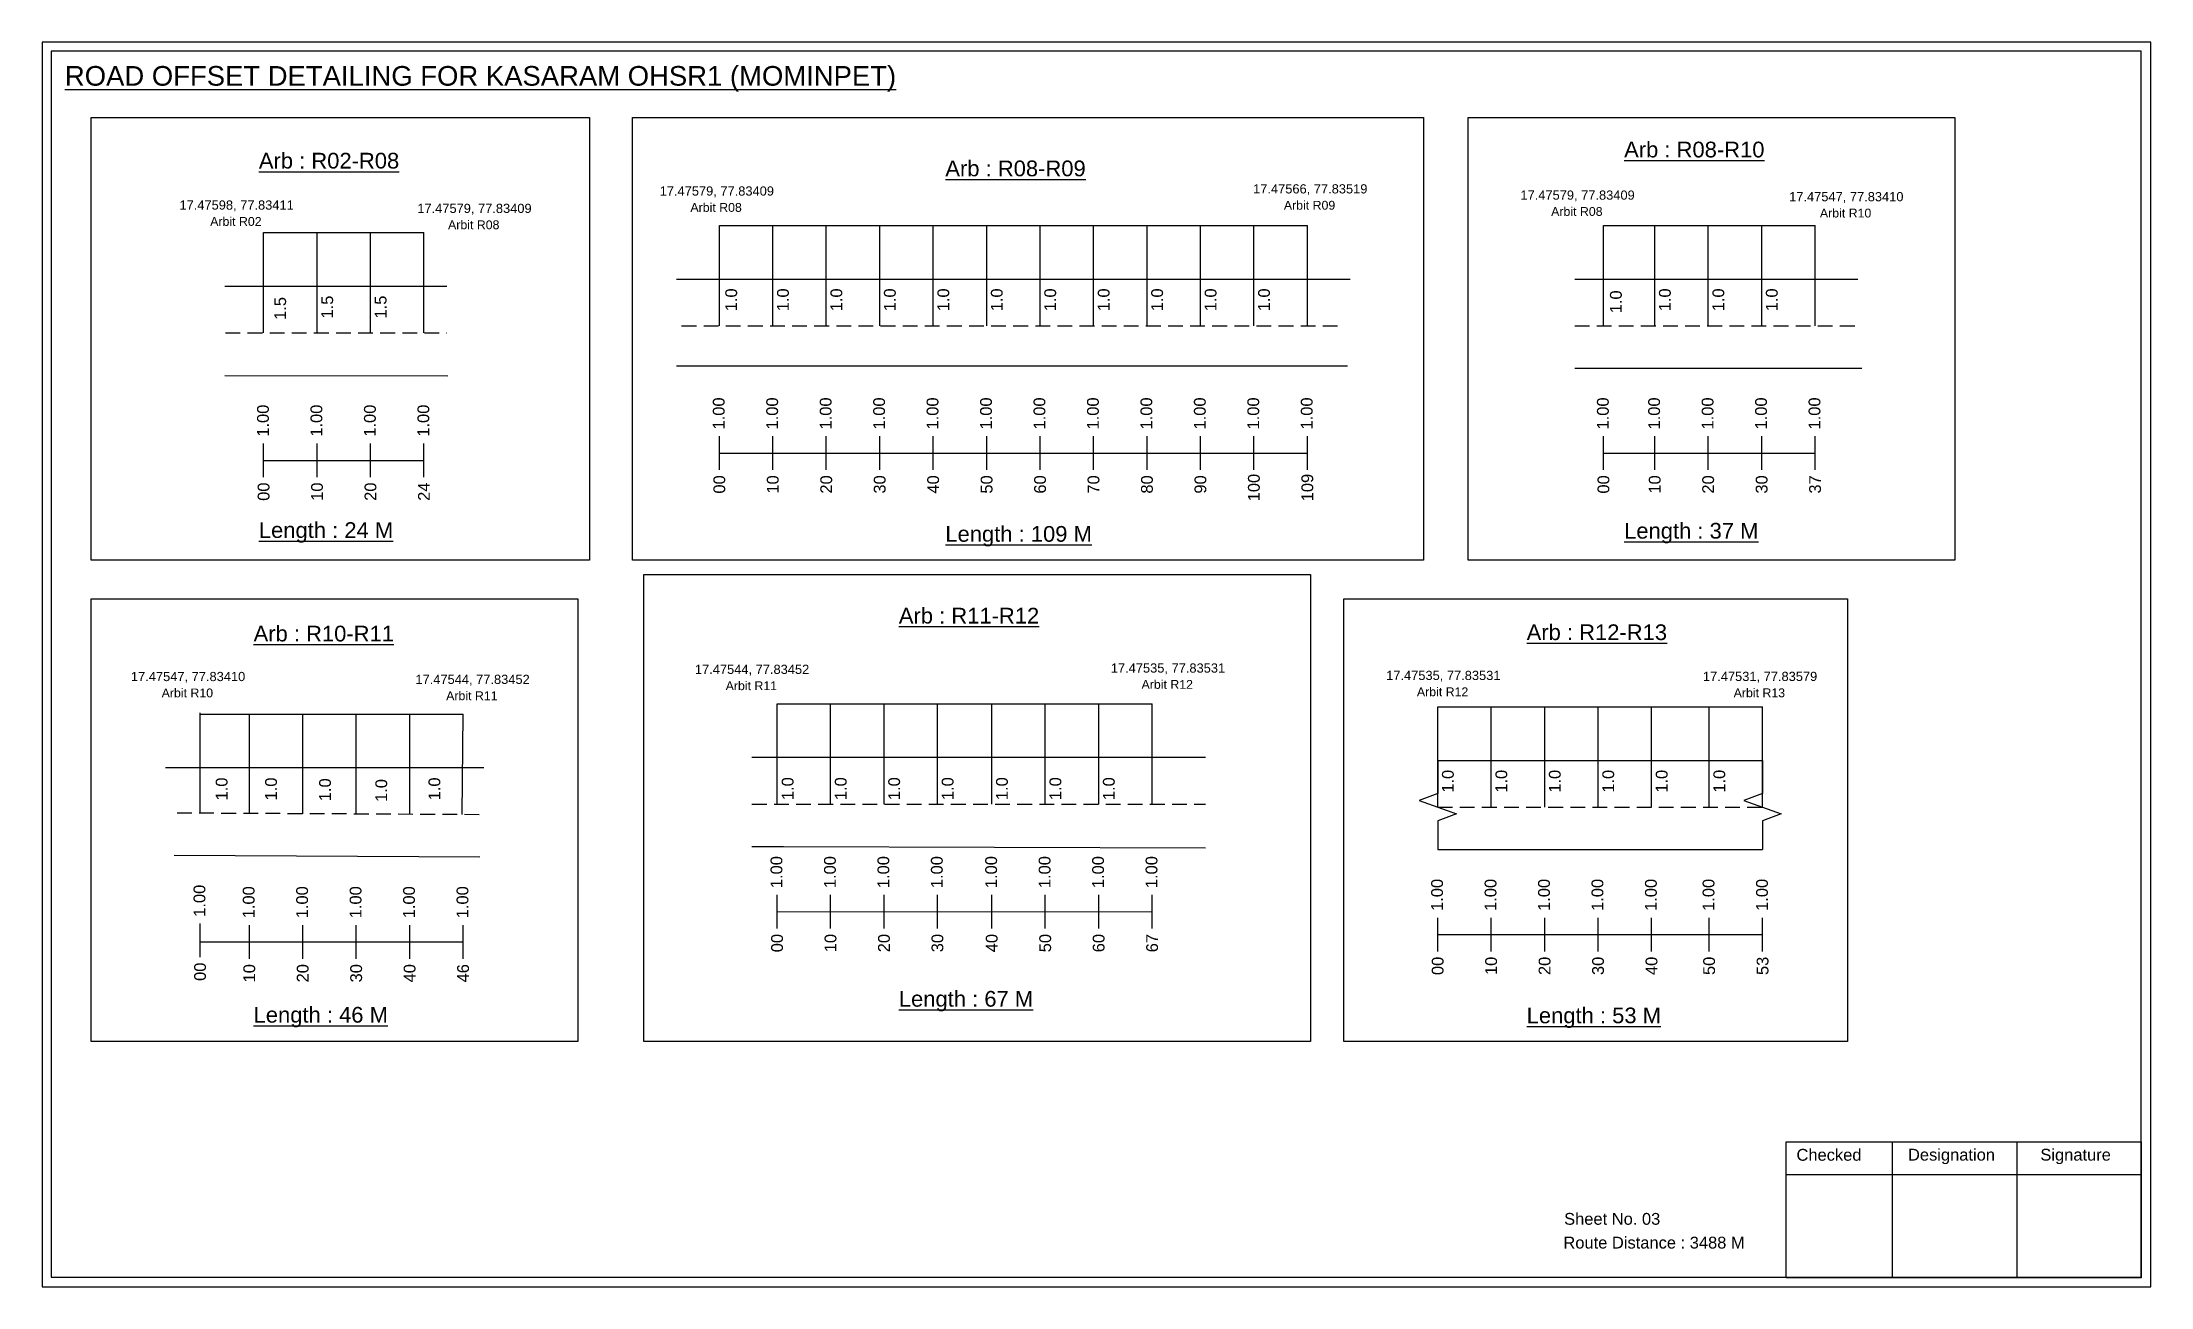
# Model space of a CAD drawing. Header units: inches. Extents: x 1472 to 9278, y 30 to 1360.
# Drawn here: x 6700 to 7236, y 954 to 1271 of the extents above; entities that cross this region are included whole.
import ezdxf

# ---------------------------------------------------------------- set-up
doc = ezdxf.new("R2010")
doc.units = ezdxf.units.IN
doc.header["$MEASUREMENT"] = 0
doc.linetypes.add('DASHED2', pattern=[0.375, 0.25, -0.125])
doc.layers.add('PDF_Geometry', color=7, linetype='Continuous')
doc.layers.add('PDF_Text', color=5, linetype='Continuous')
doc.styles.add('PDF Arial', font='arial.ttf')
doc.styles.get("Standard").update_dxf_attribs({"font": 'arial.ttf'})

msp = doc.modelspace()

# ---------------------------------------------------------------- texts
at = {"color": 242, "true_color": 0xcd2027}
for s, height, p in [('%%UROAD OFFSET DETAILING FOR KASARAM OHSR1 (MOMINPET)', 5, (6705.46, 1260.08)), ('%%UArb : R08-R10', 4, (7102.15, 1241.83)), ('%%UArb : R02-R08', 4, (6754.81, 1239)), ('%%UArb : R08-R09', 4, (6929.46, 1237.03)), ('%%ULength : 24 M', 4, (6754.81, 1145)), ('%%ULength : 109 M', 4, (6929.46, 1144.03)), ('%%ULength : 37 M', 4, (7102.15, 1144.83)), ('%%UArb : R11-R12', 4, (6917.63, 1123.23)), ('%%UArb : R10-R11', 4, (6753.47, 1118.67)), ('%%UArb : R12-R13', 4, (7077.36, 1119.01)), ('%%ULength : 46 M', 4, (6753.47, 1021.67)), ('%%ULength : 67 M', 4, (6917.63, 1025.73)), ('%%ULength : 53 M', 4, (7077.36, 1021.51))]:
    msp.add_text(s, height=height, dxfattribs=at).set_placement(p)
at = {"color": 5}
for s, height, p in [('17.47579, 77.83409', 2.34, (6856.78, 1232.11)), ('17.47566, 77.83519', 2.34, (7007.76, 1232.66)), ('17.47598, 77.83411', 2.34, (6734.61, 1228.54)), ('17.47579, 77.83409', 2.34, (6795.12, 1227.69)), ('Arbit R08', 2.246, (6864.6, 1227.98)), ('Arbit R09', 2.246, (7015.58, 1228.53)), ('17.47579, 77.83409', 2.34, (7075.77, 1231.07)), ('Arbit R08', 2.246, (7083.59, 1226.95)), ('17.47547, 77.83410', 2.34, (7144.14, 1230.67)), ('Arbit R10', 2.246, (7151.96, 1226.54)), ('Arbit R02', 2.246, (6742.43, 1224.41)), ('Arbit R08', 2.246, (6802.94, 1223.56)), ('17.47547, 77.83410', 2.34, (6722.26, 1108.57)), ('17.47544, 77.83452', 2.34, (6865.75, 1110.4)), ('17.47535, 77.83531', 2.34, (6971.56, 1110.73)), ('17.47535, 77.83531', 2.34, (7041.61, 1108.85)), ('17.47531, 77.83579', 2.34, (7122.2, 1108.6)), ('Arbit R10', 2.246, (6730.08, 1104.44)), ('17.47544, 77.83452', 2.34, (6794.64, 1107.85)), ('Arbit R11', 2.246, (6802.46, 1103.72)), ('Arbit R11', 2.246, (6873.57, 1106.27)), ('Arbit R12', 2.246, (6979.38, 1106.61)), ('Arbit R12', 2.246, (7049.43, 1104.73)), ('Arbit R13', 2.246, (7130.02, 1104.47))]:
    msp.add_text(s, height=height, dxfattribs=at).set_placement(p)
for s, p in [('1.0', (6876.48, 1202.67)), ('1.0', (6889.64, 1202.67)), ('1.0', (6903.24, 1202.67)), ('1.0', (6916.84, 1202.67)), ('1.0', (6930.44, 1202.67)), ('1.0', (6944.04, 1202.67)), ('1.0', (6957.64, 1202.67)), ('1.0', (6971.24, 1202.67)), ('1.0', (6984.84, 1202.67)), ('1.0', (6998.44, 1202.67)), ('1.0', (7012.04, 1202.67)), ('1.0', (7101.55, 1202.17)), ('1.0', (7114.02, 1202.67)), ('1.0', (7127.62, 1202.67)), ('1.0', (7141.22, 1202.67)), ('1.5', (6761.73, 1200.48)), ('1.5', (6773.69, 1200.84)), ('1.5', (6787.29, 1200.84)), ('1.0', (6746.83, 1078.21)), ('1.0', (6759.4, 1078.21)), ('1.0', (6800.97, 1078.23)), ('1.0', (6890.84, 1078.29)), ('1.0', (6904.34, 1078.29)), ('1.0', (6917.94, 1078.29)), ('1.0', (6931.54, 1078.29)), ('1.0', (6945.35, 1078.29)), ('1.0', (6958.95, 1078.29)), ('1.0', (6972.55, 1078.29)), ('1.0', (7058.81, 1080.17)), ('1.0', (7072.41, 1080.17)), ('1.0', (7086.01, 1080.17)), ('1.0', (7099.61, 1080.17)), ('1.0', (7113.21, 1080.17)), ('1.0', (7127.86, 1080.18)), ('1.0', (6773.14, 1078.01)), ('1.0', (6787.45, 1077.82))]:
    msp.add_text(s, height=3, rotation=90).set_placement(p)
at = {"color": 217, "true_color": 0x93278f}
for s, p in [('1.00', (6873.3, 1172.6)), ('1.00', (6886.9, 1172.6)), ('1.00', (6900.5, 1172.6)), ('1.00', (6914.1, 1172.6)), ('1.00', (6927.7, 1172.6)), ('1.00', (6941.3, 1172.6)), ('1.00', (6954.9, 1172.6)), ('1.00', (6968.5, 1172.6)), ('1.00', (6982.1, 1172.6)), ('1.00', (6995.7, 1172.6)), ('1.00', (7009.3, 1172.6)), ('1.00', (7022.9, 1172.6)), ('1.00', (7098.24, 1172.6)), ('1.00', (7111.28, 1172.6)), ('1.00', (7124.88, 1172.6)), ('1.00', (7138.48, 1172.6)), ('1.00', (7152.08, 1172.6)), ('1.00', (6757.35, 1170.76)), ('1.00', (6770.95, 1170.76)), ('1.00', (6784.55, 1170.76)), ('1.00', (6798.15, 1170.76)), ('00', (6757.5, 1154.44)), ('10', (6771.1, 1154.44)), ('20', (6784.7, 1154.44)), ('24', (6798.3, 1154.44)), ('00', (6873.45, 1156.28)), ('10', (6887.05, 1156.28)), ('20', (6900.65, 1156.28)), ('30', (6914.25, 1156.28)), ('40', (6927.85, 1156.28)), ('50', (6941.45, 1156.28)), ('60', (6955.05, 1156.28)), ('70', (6968.65, 1156.28)), ('80', (6982.25, 1156.28)), ('90', (6995.85, 1156.28)), ('100', (7009.45, 1154.32)), ('109', (7023.05, 1154.32)), ('00', (7098.39, 1156.28)), ('10', (7111.43, 1156.28)), ('20', (7125.03, 1156.28)), ('30', (7138.63, 1156.28)), ('37', (7152.23, 1156.28)), ('1.00', (6887.99, 1055.89)), ('1.00', (6901.59, 1055.89)), ('1.00', (6915.19, 1055.89)), ('1.00', (6928.79, 1055.89)), ('1.00', (6942.61, 1055.89)), ('1.00', (6956.21, 1055.89)), ('1.00', (6969.81, 1055.89)), ('1.00', (6983.41, 1055.89)), ('1.00', (7056.06, 1050.09)), ('1.00', (7069.66, 1050.09)), ('1.00', (7083.26, 1050.09)), ('1.00', (7096.86, 1050.09)), ('1.00', (7110.46, 1050.09)), ('1.00', (7125.12, 1050.1)), ('1.00', (7138.72, 1050.1)), ('1.00', (6741.19, 1048.6)), ('1.00', (6753.71, 1048.22)), ('1.00', (6767.31, 1048.22)), ('1.00', (6780.91, 1048.22)), ('1.00', (6794.51, 1048.22)), ('1.00', (6808.11, 1048.22)), ('00', (6888.14, 1039.57)), ('10', (6901.74, 1039.57)), ('20', (6915.34, 1039.57)), ('30', (6928.94, 1039.57)), ('40', (6942.76, 1039.57)), ('50', (6956.36, 1039.57)), ('60', (6969.96, 1039.57)), ('67', (6983.56, 1039.57)), ('00', (6741.34, 1032.28)), ('10', (6753.86, 1031.9)), ('20', (6767.46, 1031.9)), ('30', (6781.06, 1031.9)), ('40', (6794.66, 1031.9)), ('46', (6808.26, 1031.9)), ('00', (7056.21, 1033.77)), ('10', (7069.81, 1033.77)), ('20', (7083.41, 1033.77)), ('30', (7097.01, 1033.77)), ('40', (7110.61, 1033.77)), ('50', (7125.27, 1033.78)), ('53', (7138.87, 1033.78))]:
    msp.add_text(s, height=3, rotation=90, dxfattribs=at).set_placement(p)
for s, p in [('Sheet No. 03', (7086.89, 970.24)), ('Route Distance : 3488 M', (7086.7, 964.19))]:
    msp.add_text(s, height=3).set_placement(p)
at = {"layer": 'PDF_Text', "color": 7, "attachment_point": 7, "style": 'PDF Arial'}
for s, insert, char_height in [('Checked', (7146, 986.49), 3.001), ('Designation', (7174.37, 985.66), 3.0006), ('Signature', (7208.05, 985.66), 3.001)]:
    msp.add_mtext(s, dxfattribs=dict(at, insert=insert, char_height=char_height))

# ---------------------------------------------------------------- linework, layer by layer
at = {"color": 5}
for p, q in [((6871.98, 1224.54), (7021.58, 1224.54)), ((7096.92, 1224.54), (7150.75, 1224.54)), ((6756.02, 1222.7), (6796.82, 1222.7)), ((6739.87, 1100.16), (6806.79, 1100.16)), ((6886.67, 1102.82), (6982.08, 1102.82)), ((7054.74, 1102.03), (7137.39, 1102.03))]:
    msp.add_line(p, q, dxfattribs=at)
for p, q in [((6871.98, 1199), (6871.98, 1224.54)), ((6885.58, 1199), (6885.58, 1224.54)), ((6899.18, 1199), (6899.18, 1224.54)), ((6912.78, 1199), (6912.78, 1224.54)), ((6926.38, 1199), (6926.38, 1224.54)), ((6939.98, 1199), (6939.98, 1224.54)), ((6953.58, 1199), (6953.58, 1224.54)), ((6967.18, 1199), (6967.18, 1224.54)), ((6980.78, 1199), (6980.78, 1224.54)), ((6994.38, 1199), (6994.38, 1224.54)), ((7007.98, 1199), (7007.98, 1224.54)), ((7021.58, 1199), (7021.58, 1224.54)), ((7096.92, 1199), (7096.92, 1224.54)), ((7109.95, 1199), (7109.95, 1224.54)), ((7123.55, 1199), (7123.55, 1224.54)), ((7137.15, 1199), (7137.15, 1224.54)), ((7150.75, 1199), (7150.75, 1224.54)), ((6756.02, 1197.16), (6756.02, 1222.7)), ((6769.62, 1197.16), (6769.62, 1222.7)), ((6783.22, 1197.16), (6783.22, 1222.7)), ((6796.82, 1197.16), (6796.82, 1222.7)), ((6746.19, 1209.05), (6802.67, 1209.05)), ((6861.1, 1210.88), (7032.45, 1210.88)), ((7089.57, 1210.88), (7161.61, 1210.88)), ((6746.19, 1186.36), (6802.89, 1186.24)), ((7031.76, 1188.7), (6861.1, 1188.7)), ((7089.57, 1188.2), (7162.61, 1188.2)), ((6739.87, 1074.92), (6739.87, 1100.46)), ((6752.39, 1074.87), (6752.39, 1100.16)), ((6765.99, 1074.82), (6765.99, 1100.16)), ((6779.59, 1074.88), (6779.59, 1100.16)), ((6793.19, 1074.62), (6793.19, 1100.16)), ((6806.56, 1074.66), (6806.79, 1100.16)), ((6886.67, 1077.29), (6886.67, 1102.82)), ((6900.27, 1077.29), (6900.27, 1102.82)), ((6913.87, 1077.29), (6913.87, 1102.82)), ((6927.47, 1077.29), (6927.47, 1102.82)), ((6941.28, 1077.29), (6941.28, 1102.82)), ((6954.88, 1077.29), (6954.88, 1102.82)), ((6968.48, 1077.29), (6968.48, 1102.82)), ((6982.08, 1077.29), (6982.08, 1102.82)), ((7054.74, 1076.5), (7054.74, 1102.03)), ((7068.34, 1076.5), (7068.34, 1102.03)), ((7081.94, 1076.5), (7081.94, 1102.03)), ((7095.54, 1076.5), (7095.54, 1102.03)), ((7109.14, 1076.5), (7109.14, 1102.03)), ((7123.79, 1076.5), (7123.79, 1102.04)), ((7137.39, 1076.5), (7137.39, 1102.04)), ((6995.68, 1089.17), (6880.26, 1089.17)), ((6812.04, 1086.49), (6731.08, 1086.49)), ((7054.74, 1088.38), (7137.39, 1088.38)), ((6733.29, 1064.28), (6811.02, 1063.85)), ((6880.26, 1066.49), (6888.32, 1066.49)), ((6888.32, 1066.49), (6995.68, 1066.19)), ((7054.74, 1065.7), (7137.39, 1065.7))]:
    msp.add_line(p, q)
at = {"linetype": 'DASHED2', "ltscale": 15}
for p, q in [((6746.33, 1197.16), (6802.67, 1197.16)), ((6862.37, 1199), (7029.97, 1199)), ((7089.57, 1199), (7162.11, 1199)), ((6734.01, 1075.07), (6812.29, 1074.66)), ((6880.26, 1077.29), (6995.68, 1077.29)), ((7054.74, 1076.5), (7137.39, 1076.5))]:
    msp.add_line(p, q, dxfattribs=at)
at = {"color": 217, "true_color": 0x93278f}
for p, q in [((6871.98, 1162.3), (6871.98, 1170.86)), ((6885.58, 1162.3), (6885.58, 1170.86)), ((6899.18, 1162.3), (6899.18, 1170.86)), ((6912.78, 1162.3), (6912.78, 1170.86)), ((6926.38, 1162.3), (6926.38, 1170.86)), ((6939.98, 1162.3), (6939.98, 1170.86)), ((6953.58, 1162.3), (6953.58, 1170.86)), ((6967.18, 1162.3), (6967.18, 1170.86)), ((6980.78, 1162.3), (6980.78, 1170.86)), ((6994.38, 1162.3), (6994.38, 1170.86)), ((7007.98, 1162.3), (7007.98, 1170.86)), ((7021.58, 1162.3), (7021.58, 1170.86)), ((7096.92, 1162.3), (7096.92, 1170.86)), ((7109.95, 1162.3), (7109.95, 1170.86)), ((7123.55, 1162.3), (7123.55, 1170.86)), ((7137.15, 1162.3), (7137.15, 1170.86)), ((7150.75, 1162.3), (7150.75, 1170.86)), ((6756.02, 1160.47), (6756.02, 1169.02)), ((6756.02, 1164.73), (6796.82, 1164.74)), ((6769.62, 1160.47), (6769.62, 1169.02)), ((6783.22, 1160.47), (6783.22, 1169.02)), ((6796.82, 1160.47), (6796.82, 1169.02)), ((6871.98, 1166.57), (7021.58, 1166.6)), ((7096.92, 1166.57), (7150.75, 1166.58)), ((6886.67, 1045.59), (6886.67, 1054.15)), ((6900.27, 1045.59), (6900.27, 1054.15)), ((6913.87, 1045.59), (6913.87, 1054.15)), ((6927.47, 1045.59), (6927.47, 1054.15)), ((6941.28, 1045.59), (6941.28, 1054.15)), ((6954.88, 1045.59), (6954.88, 1054.15)), ((6968.48, 1045.59), (6968.48, 1054.15)), ((6982.08, 1045.59), (6982.08, 1054.15)), ((6739.87, 1038.31), (6739.87, 1046.87)), ((6752.39, 1037.92), (6752.39, 1046.48)), ((6765.99, 1037.92), (6765.99, 1046.48)), ((6779.59, 1037.92), (6779.59, 1046.48)), ((6793.19, 1037.92), (6793.19, 1046.48)), ((6806.79, 1037.92), (6806.79, 1046.48)), ((6886.67, 1049.86), (6982.08, 1049.93)), ((7054.74, 1039.8), (7054.74, 1048.36)), ((7068.34, 1039.8), (7068.34, 1048.36)), ((7081.94, 1039.8), (7081.94, 1048.36)), ((7095.54, 1039.8), (7095.54, 1048.36)), ((7109.14, 1039.8), (7109.14, 1048.36)), ((7123.79, 1039.8), (7123.79, 1048.36)), ((7137.39, 1039.8), (7137.39, 1048.36)), ((6739.87, 1042.19), (6806.79, 1042.21)), ((7054.74, 1044.07), (7137.39, 1044.08))]:
    msp.add_line(p, q, dxfattribs=at)
for points in [[(6712.16, 1252.02), (6838.91, 1252.02), (6838.91, 1139.34), (6712.16, 1139.34)], [(6849.88, 1252.02), (7051.12, 1252.02), (7051.12, 1139.34), (6849.88, 1139.34)], [(7062.45, 1252.02), (7186.26, 1252.02), (7186.26, 1139.34), (7062.45, 1139.34)], [(6852.74, 1135.66), (7022.36, 1135.66), (7022.36, 1016.84), (6852.74, 1016.84)], [(6712.16, 1129.52), (6835.96, 1129.52), (6835.96, 1016.84), (6712.16, 1016.84)], [(7030.87, 1129.52), (7158.97, 1129.52), (7158.97, 1016.84), (7030.87, 1016.84)]]:
    msp.add_lwpolyline(points, close=True)
at = {"linetype": 'Continuous'}
for points in [[(7054.74, 1088.38), (7054.74, 1079.95), (7050, 1078.22), (7059.48, 1074.77), (7054.74, 1073.04), (7054.74, 1065.7)], [(7137.39, 1088.38), (7137.39, 1079.95), (7132.65, 1078.22), (7142.13, 1074.77), (7137.39, 1073.04), (7137.39, 1065.7)]]:
    msp.add_lwpolyline(points, dxfattribs=at)
at = {"layer": 'PDF_Geometry'}
for points in [[(6699.68, 1271.15), (6699.68, 954.44), (7236.15, 954.44), (7236.15, 1271.15)], [(6702.01, 1268.83), (6702.01, 956.86), (7233.73, 956.86), (7233.73, 1268.83)]]:
    msp.add_lwpolyline(points, close=True, dxfattribs=at)
at = {"layer": 'PDF_Geometry', "color": 242, "true_color": 0xcc1f26}
msp.add_lwpolyline([(7233.73, 956.77), (7143.39, 956.77), (7143.39, 991.38), (7233.73, 991.38)], close=True, dxfattribs=at)
for points in [[(7170.37, 991.38), (7170.37, 956.77)], [(7202.1, 991.38), (7202.1, 956.77)], [(7143.39, 983.01), (7233.73, 983.01)]]:
    msp.add_lwpolyline(points, dxfattribs=at)

msp.set_redraw_order([(e.dxf.handle, doc.entitydb.next_handle()) for e in msp.query("TEXT MTEXT ATTDEF DIMENSION ARC_DIMENSION")])  # texts and dimensions are drawn at this point

doc.saveas('drawing.dxf')
